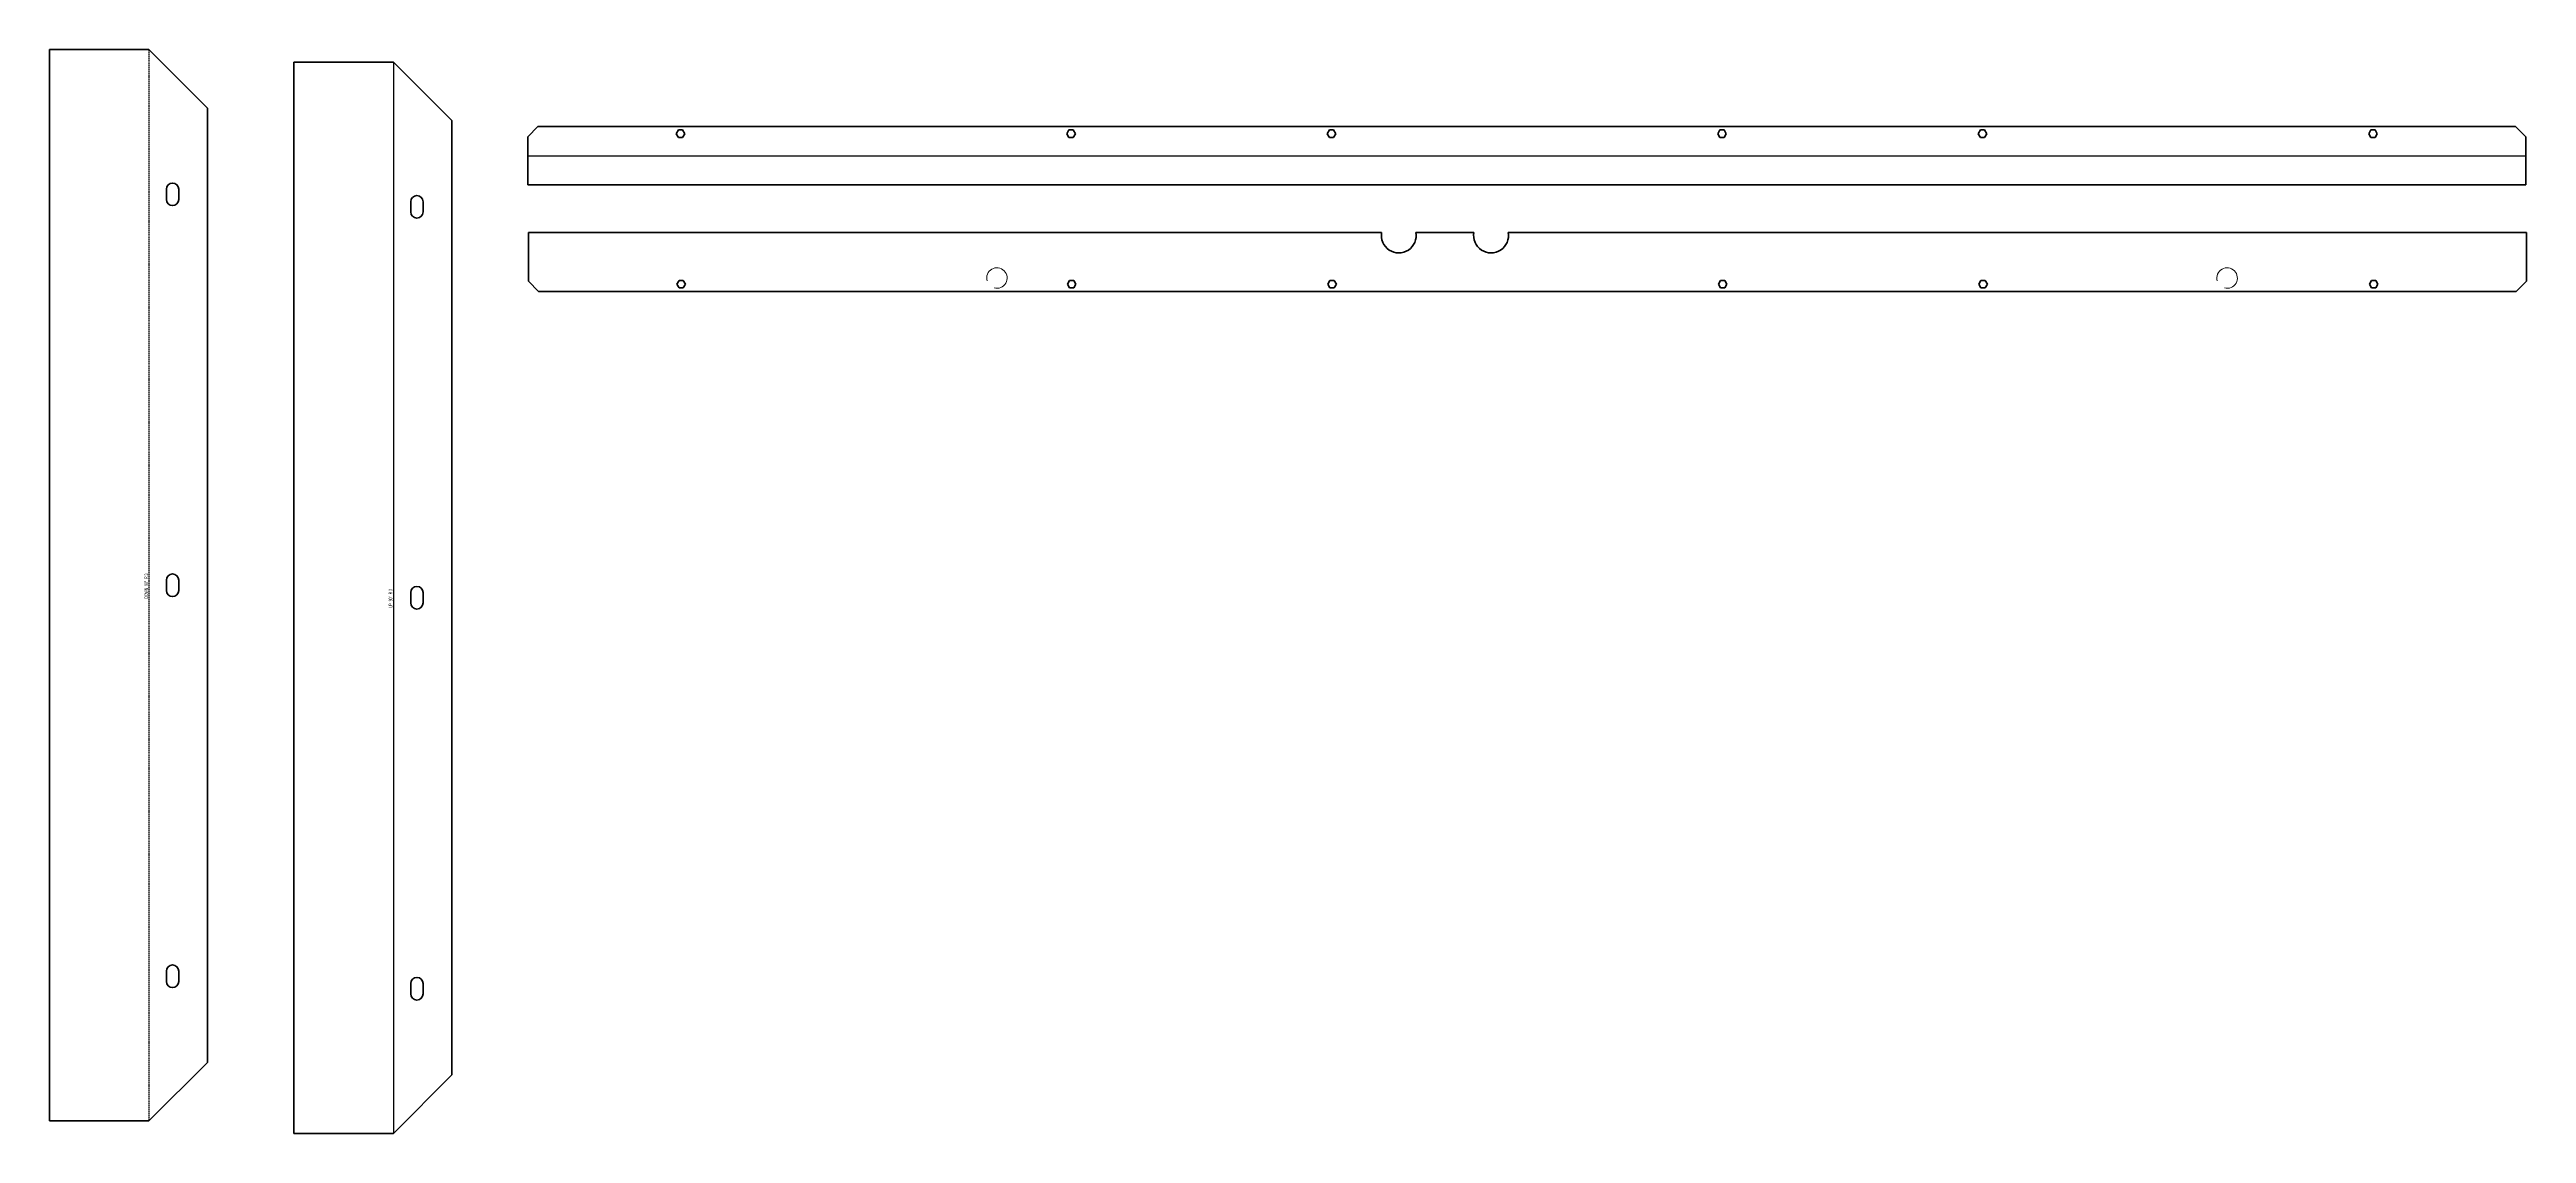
# Model space of a CAD drawing. Header units: millimetres. Extents: x -3368 to 3235, y -802 to 803.
# Drawn here: x -2775 to -359, y -802 to 254 of the extents above; entities that cross this region are included whole.
import ezdxf

# ---------------------------------------------------------------- set-up
doc = ezdxf.new("R2010")
doc.units = ezdxf.units.MM
doc.linetypes.add('HIDDEN', pattern=[1.905, 1.27, -0.635])
doc.styles.add('SLDTEXTSTYLE0', font='TXT', dxfattribs={"width": 0.5675})
doc.styles.add('SLDTEXTSTYLE1', font='TXT', dxfattribs={"width": 0.56125})

msp = doc.modelspace()

# ---------------------------------------------------------------- linework, layer by layer
at = {"color": 7, "linetype": 'Continuous', "lineweight": 35}
for p, q in [((-2774.9, 254), (-2774.9, -790)), ((-2677.9, 254), (-2774.9, 254)), ((-2677.9, 254), (-2620.9, 197)), ((-2536.5, -802.2), (-2536.5, 241.8)), ((-2439.5, 241.8), (-2536.5, 241.8)), ((-2439.5, 241.8), (-2382.5, 184.8)), ((-2620.9, 197), (-2620.9, -733)), ((-2382.5, -745.2), (-2382.5, 184.8)), ((-2308.5, 169.1), (-2298.5, 179.1)), ((-2298.5, 179.1), (-369.5, 179.1)), ((-2161.5, 175.7), (-2163.6, 172.1)), ((-2163.6, 172.1), (-2161.5, 168.5)), ((-2157.4, 175.7), (-2161.5, 175.7)), ((-2155.3, 172.1), (-2157.4, 175.7)), ((-2157.4, 168.5), (-2155.3, 172.1)), ((-1780.5, 175.7), (-1782.6, 172.1)), ((-1782.6, 172.1), (-1780.5, 168.5)), ((-1776.4, 175.7), (-1780.5, 175.7)), ((-1774.3, 172.1), (-1776.4, 175.7)), ((-1776.4, 168.5), (-1774.3, 172.1)), ((-1526.5, 175.7), (-1528.6, 172.1)), ((-1528.6, 172.1), (-1526.5, 168.5)), ((-1522.4, 175.7), (-1526.5, 175.7)), ((-1520.3, 172.1), (-1522.4, 175.7)), ((-1522.4, 168.5), (-1520.3, 172.1)), ((-1147.6, 172.1), (-1145.5, 175.7)), ((-1145.5, 168.5), (-1147.6, 172.1)), ((-1145.5, 175.7), (-1141.4, 175.7)), ((-1141.4, 175.7), (-1139.3, 172.1)), ((-1139.3, 172.1), (-1141.4, 168.5)), ((-893.6, 172.1), (-891.5, 175.7)), ((-891.5, 168.5), (-893.6, 172.1)), ((-891.5, 175.7), (-887.4, 175.7)), ((-887.4, 175.7), (-885.3, 172.1)), ((-885.3, 172.1), (-887.4, 168.5)), ((-512.6, 172.1), (-510.5, 175.7)), ((-510.5, 168.5), (-512.6, 172.1)), ((-510.5, 175.7), (-506.4, 175.7)), ((-506.4, 175.7), (-504.3, 172.1)), ((-504.3, 172.1), (-506.4, 168.5)), ((-369.5, 179.1), (-359.5, 169.1)), ((-2308.5, 122.1), (-2308.5, 169.1)), ((-2161.5, 168.5), (-2157.4, 168.5)), ((-1780.5, 168.5), (-1776.4, 168.5)), ((-1526.5, 168.5), (-1522.4, 168.5)), ((-1141.4, 168.5), (-1145.5, 168.5)), ((-887.4, 168.5), (-891.5, 168.5)), ((-506.4, 168.5), (-510.5, 168.5)), ((-359.5, 169.1), (-359.5, 122.1)), ((-2308.5, 122.1), (-359.5, 122.1)), ((-2660.9, 108), (-2660.9, 118)), ((-2648.9, 118), (-2648.9, 108)), ((-2422.5, 105.8), (-2422.5, 95.8)), ((-2410.5, 95.8), (-2410.5, 105.8)), ((-2307.8, 28.4), (-2307.8, 75.9)), ((-2307.8, 75.9), (-1475.6, 75.9)), ((-1442.1, 75.9), (-1385.6, 75.9)), ((-1352.1, 75.9), (-358.8, 75.9)), ((-358.8, 75.9), (-358.8, 28.4)), ((-2297.8, 18.4), (-2307.8, 28.4)), ((-2160.9, 29), (-2163, 25.4)), ((-2163, 25.4), (-2160.9, 21.8)), ((-2156.8, 29), (-2160.9, 29)), ((-2154.7, 25.4), (-2156.8, 29)), ((-2156.8, 21.8), (-2154.7, 25.4)), ((-1779.9, 29), (-1782, 25.4)), ((-1782, 25.4), (-1779.9, 21.8)), ((-1775.8, 29), (-1779.9, 29)), ((-1773.7, 25.4), (-1775.8, 29)), ((-1775.8, 21.8), (-1773.7, 25.4)), ((-1525.9, 29), (-1528, 25.4)), ((-1528, 25.4), (-1525.9, 21.8)), ((-1521.8, 29), (-1525.9, 29)), ((-1519.7, 25.4), (-1521.8, 29)), ((-1521.8, 21.8), (-1519.7, 25.4)), ((-1144.9, 29), (-1147, 25.4)), ((-1147, 25.4), (-1144.9, 21.8)), ((-1140.8, 29), (-1144.9, 29)), ((-1138.7, 25.4), (-1140.8, 29)), ((-1140.8, 21.8), (-1138.7, 25.4)), ((-890.9, 29), (-893, 25.4)), ((-893, 25.4), (-890.9, 21.8)), ((-886.8, 29), (-890.9, 29)), ((-884.7, 25.4), (-886.8, 29)), ((-886.8, 21.8), (-884.7, 25.4)), ((-509.9, 29), (-512, 25.4)), ((-512, 25.4), (-509.9, 21.8)), ((-505.8, 29), (-509.9, 29)), ((-503.7, 25.4), (-505.8, 29)), ((-505.8, 21.8), (-503.7, 25.4)), ((-358.8, 28.4), (-368.8, 18.4)), ((-2297.8, 18.4), (-368.8, 18.4)), ((-2160.9, 21.8), (-2156.8, 21.8)), ((-1779.9, 21.8), (-1775.8, 21.8)), ((-1525.9, 21.8), (-1521.8, 21.8)), ((-1144.9, 21.8), (-1140.8, 21.8)), ((-890.9, 21.8), (-886.8, 21.8)), ((-509.9, 21.8), (-505.8, 21.8)), ((-2660.9, -273), (-2660.9, -263)), ((-2648.9, -263), (-2648.9, -273)), ((-2422.5, -275.2), (-2422.5, -285.2)), ((-2410.5, -285.2), (-2410.5, -275.2)), ((-2660.9, -654), (-2660.9, -644)), ((-2648.9, -644), (-2648.9, -654)), ((-2422.5, -656.2), (-2422.5, -666.2)), ((-2410.5, -666.2), (-2410.5, -656.2)), ((-2677.9, -790), (-2620.9, -733)), ((-2382.5, -745.2), (-2439.5, -802.2)), ((-2774.9, -790), (-2677.9, -790)), ((-2536.5, -802.2), (-2439.5, -802.2))]:
    msp.add_line(p, q, dxfattribs=at)
at = {"color": 7, "linetype": 'HIDDEN'}
msp.add_line((-2677.9, 254), (-2677.9, -790), dxfattribs=at)
at = {"color": 7, "linetype": 'Continuous'}
for p, q in [((-2439.5, 241.8), (-2439.5, -802.2)), ((-2308.5, 150.6), (-359.5, 150.6))]:
    msp.add_line(p, q, dxfattribs=at)
at = {"color": 7, "linetype": 'Continuous', "lineweight": 35}
for centre, radius, start, end in [((-2654.9, 118), 6, 0, 180), ((-2654.9, 108), 6, 180, 0), ((-2416.5, 105.8), 6, 0, 180), ((-2416.5, 95.8), 6, 180, 0), ((-1458.8, 72.9), 17, 169.8358, 10.1642), ((-1368.8, 72.9), 17, 169.8358, 10.1642), ((-2654.9, -263), 6, 0, 180), ((-2654.9, -273), 6, 180, 0), ((-2416.5, -275.2), 6, 0, 180), ((-2416.5, -285.2), 6, 180, 0), ((-2654.9, -644), 6, 0, 180), ((-2416.5, -656.2), 6, 0, 180), ((-2654.9, -654), 6, 180, 0), ((-2416.5, -666.2), 6, 180, 0)]:
    msp.add_arc(centre, radius, start, end, dxfattribs=at)
at = {"color": 7, "linetype": 'Continuous', "lineweight": 0}
for centre in [(-1850.8, 31.4), (-650.8, 31.4)]:
    msp.add_arc(centre, 10, 255, 195, dxfattribs=at)

# ---------------------------------------------------------------- texts
at = {"color": 7, "linetype": 'Continuous', "lineweight": 0, "char_height": 3.5, "attachment_point": 2, "rotation": 90}
for s, insert, style in [('DOWN  90°  R 3', (-2682.4, -268.8), 'SLDTEXTSTYLE0'), ('UP  90°  R 3', (-2444, -280.9), 'SLDTEXTSTYLE1')]:
    msp.add_mtext(s, dxfattribs=dict(at, insert=insert, style=style))

doc.saveas('drawing.dxf')
